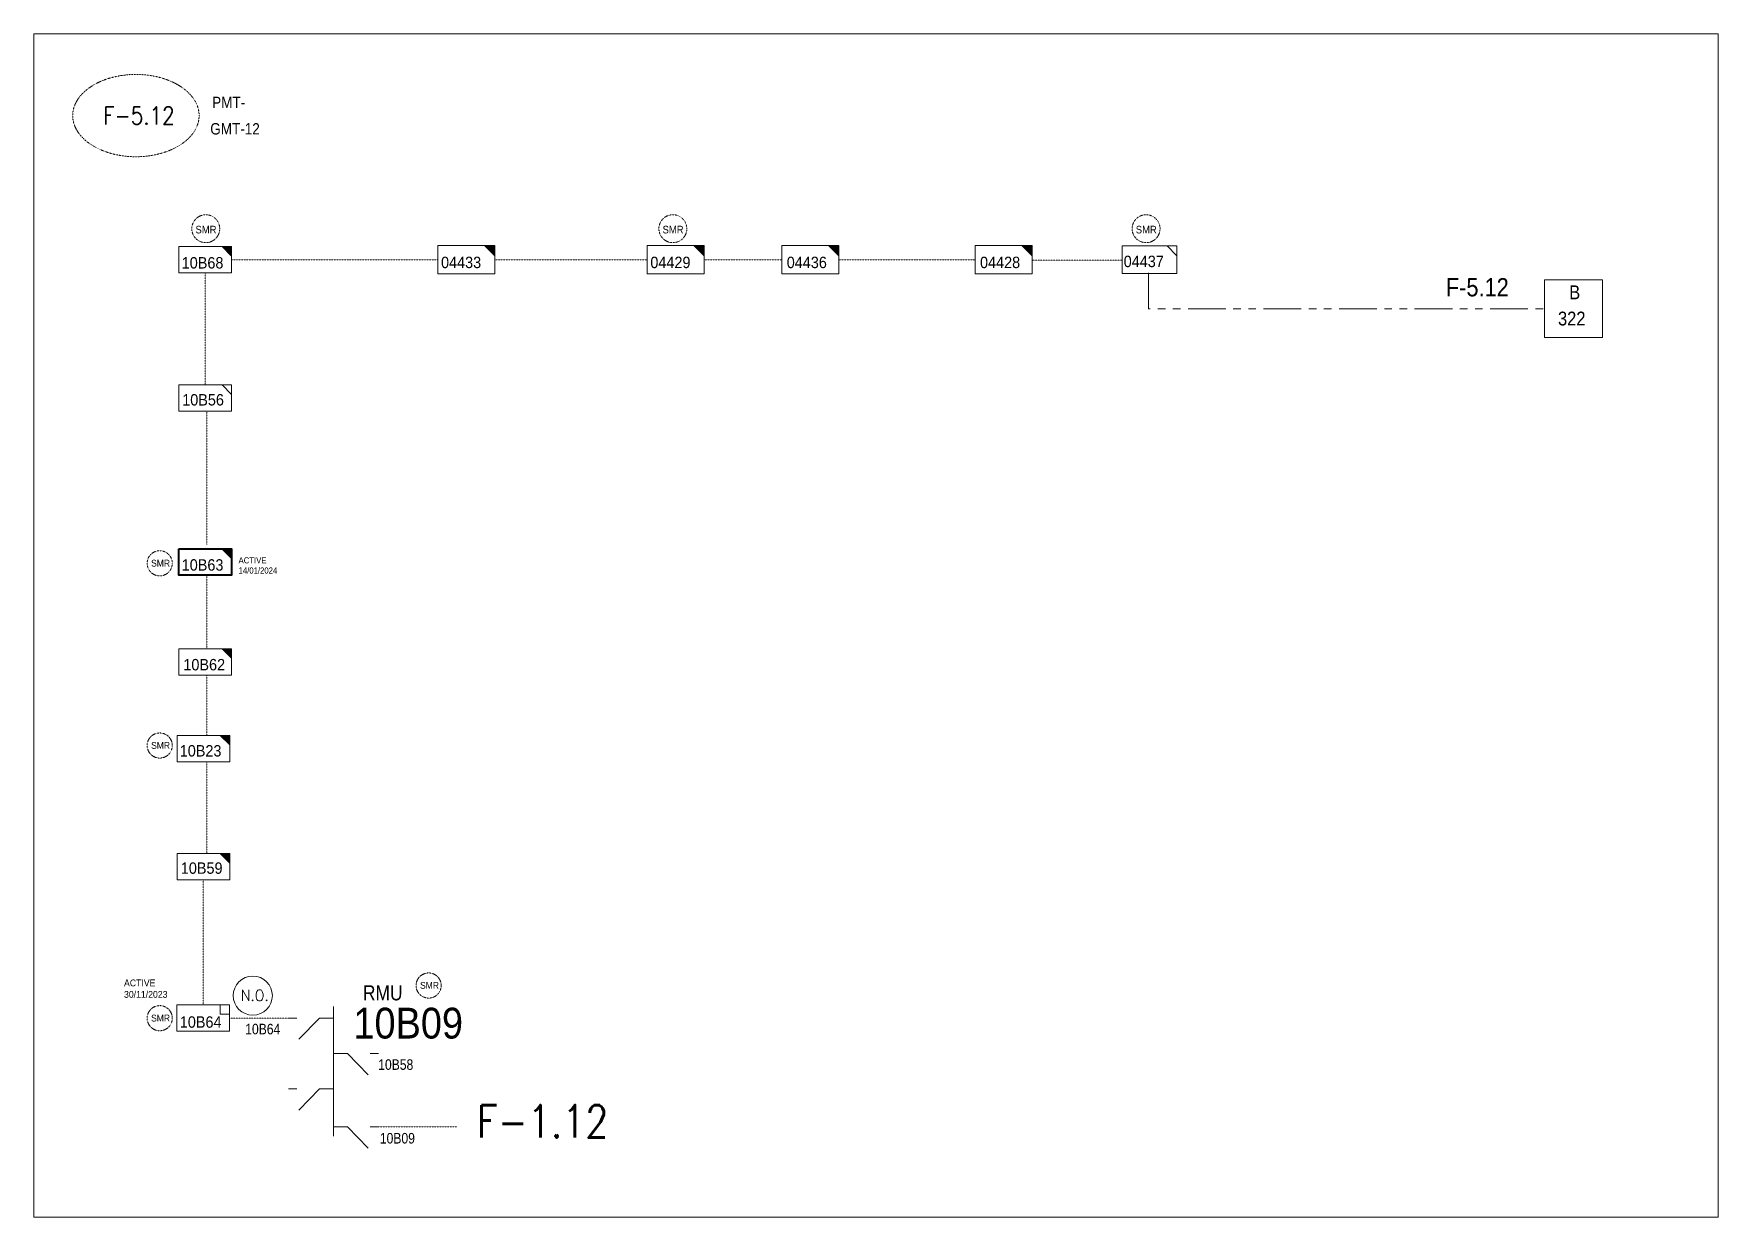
# Model space of a CAD drawing. Header units: metres. Extents: x 65984 to 144644, y -19036 to 23726.
# Drawn here: x 103022 to 103901, y 6871 to 7490 of the extents above; entities that cross this region are included whole.
import ezdxf
from ezdxf.enums import TextEntityAlignment as Align

# ---------------------------------------------------------------- set-up
doc = ezdxf.new("R2010")
doc.units = ezdxf.units.M
doc.header["$MEASUREMENT"] = 0
doc.linetypes.add('( Phantom )', pattern=[2.5, 1.25, -0.25, 0.25, -0.25, 0.25, -0.25])
doc.linetypes.add('DGN Style 3', pattern=[0.013877, 0, -0.013877])
doc.layers.get('0').update_dxf_attribs({"color": 95, "lineweight": 40})
for name, color, linetype, lineweight in [('d_eos', 111, 'Continuous', 40), ('d_eos no', 121, 'Continuous', 40), ('d_switch', 95, 'Continuous', 40), ('d_tf no', 6, 'Continuous', 40), ('d_ug cable', 95, 'Continuous', 40), ('d_ug main line', 95, 'Continuous', 40), ('FDR  1  05', 172, 'Continuous', 40), ('fedr no', 95, 'Continuous', 40), ('GRID STATION 01', 7, 'Continuous', 40), ('Level 37', 7, 'Continuous', 0), ('O H MAIN FEEDER', 4, 'Continuous', 100), ('SW N O', 114, 'Continuous', 30)]:
    doc.layers.add(name, color=color, linetype=linetype, lineweight=lineweight)
doc.styles.add('NASKHF', font='naskhf.shx', dxfattribs={"height": 8})
doc.styles.add('Style-Arial', font='arial.ttf')
doc.styles.add('Style-ENGINEERING', font='ENGINEERING.shx')
doc.styles.add('Style-msdefault', font='msdefault.shx')
doc.styles.add('Style-STANDARD', font='STANDARD.shx')

msp = doc.modelspace()

# ---------------------------------------------------------------- texts
at = {"layer": 'd_eos no', "color": 2, "linetype": 'Continuous', "lineweight": 13, "style": 'Style-Arial', "width": 0.88}
msp.add_text('10B09', height=16.105, dxfattribs=at).set_placement((103188.52, 6980.78), align=Align.TOP_LEFT)
at = {"layer": 'd_switch', "color": 112, "linetype": 'Continuous', "lineweight": 13, "style": 'Style-ENGINEERING', "width": 0.857143}
msp.add_text('10B64', height=5.524, dxfattribs=at).set_placement((103132, 6972.4), align=Align.TOP_LEFT)
at = {"layer": 'd_switch', "color": 17, "linetype": 'Continuous', "lineweight": 13, "style": 'Style-ENGINEERING', "width": 0.857143}
msp.add_text('10B58', height=5.524, dxfattribs=at).set_placement((103201.47, 6953.84), align=Align.TOP_LEFT)
at = {"layer": 'd_switch', "color": 2, "linetype": 'Continuous', "lineweight": 13, "style": 'Style-ENGINEERING', "width": 0.857143}
msp.add_text('10B09', height=5.524, dxfattribs=at).set_placement((103202.32, 6915.34), align=Align.TOP_LEFT)
at = {"layer": 'd_tf no', "color": 2, "linetype": 'Continuous', "lineweight": 13, "style": 'Style-msdefault', "width": 0.945946}
for s, p in [('10B68', (103098.82, 7373)), ('04429', (103343.61, 7373.22)), ('04437', (103590.86, 7373.74)), ('10B23', (103097.79, 7118.01))]:
    msp.add_text(s, height=5.959, dxfattribs=at).set_placement(p, align=Align.TOP_LEFT)
at = {"layer": 'd_tf no', "color": 112, "linetype": 'Continuous', "lineweight": 13, "style": 'Style-msdefault', "width": 0.945946}
for s, p in [('04433', (103234.28, 7373.22)), ('04436', (103414.85, 7373.22)), ('04428', (103515.81, 7373.22)), ('10B56', (103099.08, 7301.42)), ('10B62', (103099.68, 7163.02)), ('10B59', (103098.35, 7056.72))]:
    msp.add_text(s, height=5.959, dxfattribs=at).set_placement(p, align=Align.TOP_LEFT)
at = {"layer": 'd_tf no', "color": 121, "linetype": 'Continuous', "lineweight": 40, "style": 'Style-msdefault', "width": 0.945946}
msp.add_text('10B63', height=5.959, dxfattribs=at).set_placement((103098.82, 7215.13), align=Align.TOP_LEFT)
at = {"layer": 'd_tf no', "color": 121, "linetype": 'Continuous', "lineweight": 13, "style": 'Style-msdefault', "width": 0.945946}
msp.add_text('10B64', height=5.959, dxfattribs=at).set_placement((103097.82, 6976.29), align=Align.TOP_LEFT)
at = {"layer": 'd_tf no', "color": 2, "lineweight": 13, "attachment_point": 1, "style": 'NASKHF'}
for insert, char_height in [((103106.02, 7389.37), 3.9949), ((103349.99, 7389.37), 3.9949), ((103597.17, 7389.37), 3.9949), ((103082.83, 7214.88), 3.5954), ((103082.83, 7119.66), 3.5954), ((103223.31, 6994.26), 3.5954), ((103082.83, 6977.18), 3.5954)]:
    msp.add_mtext('\\Fmsdefault;\\H1x;\\W0.925;SMR\\P', dxfattribs=dict(at, insert=insert, char_height=char_height))
at = {"layer": 'd_tf no', "color": 121, "linetype": 'Continuous', "lineweight": 40, "insert": (103128.51, 7216.17), "char_height": 3.1967, "width": 36.9321, "attachment_point": 1, "style": 'NASKHF'}
msp.add_mtext('\\Fmsdefault;\\H1x;\\W0.945946;ACTIVE\\P14/01/2024', dxfattribs=at)
at = {"layer": 'd_tf no', "color": 121, "linetype": 'Continuous', "lineweight": 13, "insert": (103068.68, 6995.53), "char_height": 3.5894, "attachment_point": 1, "style": 'NASKHF'}
msp.add_mtext('\\Fmsdefault;\\H1x;\\W0.945946;ACTIVE\\P30/11/2023', dxfattribs=at)
at = {"layer": 'fedr no', "color": 6, "linetype": 'Continuous', "lineweight": 13, "style": 'Style-STANDARD', "width": 0.909091}
for s, height, p in [('F-5.12', 9.19, (103076.48, 7446.96)), ('F-1.12', 16.96, (103287.39, 6921.4))]:
    msp.add_text(s, height=height, dxfattribs=at).set_placement(p, align=Align.MIDDLE_CENTER)
at = {"layer": 'GRID STATION 01', "linetype": 'Continuous', "lineweight": 13, "style": 'Style-msdefault', "width": 0.888889}
for s, height, p in [('PMT-', 5.94, (103114.73, 7456.79)), ('GMT-12', 5.94, (103113.72, 7443.02)), ('F-5.12', 9.566, (103759.14, 7362.04))]:
    msp.add_text(s, height=height, dxfattribs=at).set_placement(p, align=Align.TOP_LEFT)
at = {"layer": 'GRID STATION 01', "color": 112, "linetype": 'Continuous', "lineweight": 13, "style": 'Style-msdefault', "width": 0.888889}
for s, height, p in [('B', 7.25, (103823.58, 7358.24)), ('322', 7.247, (103817.7, 7344.53))]:
    msp.add_text(s, height=height, dxfattribs=at).set_placement(p, align=Align.TOP_LEFT)
at = {"layer": 'Level 37', "color": 2, "linetype": 'Continuous', "lineweight": 13, "style": 'Style-msdefault', "width": 0.86}
msp.add_text('RMU', height=7.891, rotation=0.00037, dxfattribs=at).set_placement((103214.15, 6992.51), align=Align.TOP_RIGHT)

# ---------------------------------------------------------------- blocks, each defined once
blk = doc.blocks.new('TF_8')
at = {"color": 0, "linetype": 'ByBlock', "lineweight": -2}
blk.add_line((6.3, 4.95), (9.9, 1.35), dxfattribs=at)
blk.add_3dface([(-10.1, 4.95), (9.9, 4.95), (9.9, -5.05), (-10.1, -5.05)], dxfattribs=at)
blk = doc.blocks.new('exist.us-1000kva')
at = {"color": 0, "linetype": 'ByBlock', "lineweight": -2, "flags": 128}
blk.add_lwpolyline([(40, 12.9), (32.8, 20), (40, 20)], close=True, dxfattribs=at)
at = {"color": 0, "linetype": 'ByBlock', "lineweight": -2, "extrusion": (0, 0, -1)}
blk.add_solid([(-40, 12.9), (-32.8, 20), (-40, 20)], dxfattribs=at)
at = {"color": 0, "linetype": 'ByBlock', "lineweight": -2, "xscale": 2, "yscale": 2}
blk.add_blockref('TF_8', (20.2, 10.1), dxfattribs=at)
blk = doc.blocks.new('TF3')
at = {"color": 0, "linetype": 'ByBlock', "lineweight": -2}
for p, q in [((11.3, 9), (18.3, 9)), ((18.3, 9), (18.3, 2))]:
    blk.add_line(p, q, dxfattribs=at)
at = {"color": 0, "linetype": 'ByBlock', "lineweight": -2, "flags": 128}
blk.add_lwpolyline([(18.3, 2), (11.3, 2), (11.3, 9)], dxfattribs=at)
at = {"color": 0, "linetype": 'ByBlock', "lineweight": -2}
blk.add_3dface([(-21.7, 9), (18.3, 9), (18.3, -11), (-21.7, -11)], dxfattribs=at)
blk = doc.blocks.new('*U3949')
at = {"layer": 'SW N O', "color": 3, "lineweight": 13, "ltscale": 0.426762, "extrusion": (0, 0, -1)}
blk.add_circle((0, 0), 16.8, dxfattribs=at)
at = {"layer": 'SW N O', "color": 3, "lineweight": 13, "extrusion": (0, 0, -1), "style": 'Style-STANDARD'}
blk.add_text('N.O.', height=9.6, rotation=180, dxfattribs=at).set_placement((-1.7, -0.2), align=Align.MIDDLE_CENTER)

# ---------------------------------------------------------------- linework, layer by layer
at = {"layer": 'd_eos', "color": 2, "linetype": 'Continuous', "lineweight": 13, "ltscale": 1.007494}
for p, q in [((103178.1, 6913.69), (103178.1, 6981.44)), ((103159.02, 6975.38), (103154.56, 6975.38)), ((103170.77, 6975.38), (103160.04, 6964.33)), ((103178.1, 6975.38), (103170.77, 6975.38)), ((103178.1, 6956.85), (103185.44, 6956.85)), ((103185.44, 6956.85), (103196.16, 6945.8)), ((103197.19, 6956.85), (103201.65, 6956.86)), ((103159.01, 6938.33), (103154.56, 6938.33)), ((103170.76, 6938.33), (103160.04, 6927.28)), ((103178.1, 6938.33), (103170.76, 6938.33)), ((103178.1, 6918.52), (103185.44, 6918.52)), ((103185.44, 6918.52), (103196.17, 6907.47)), ((103197.19, 6918.52), (103201.65, 6918.52))]:
    msp.add_line(p, q, dxfattribs=at)
at = {"layer": 'd_ug cable', "color": 112, "linetype": 'DGN Style 3', "lineweight": 13}
for p, q in [((103124.85, 7371.62), (103232.65, 7371.62)), ((103262.3, 7371.62), (103341.98, 7371.62))]:
    msp.add_line(p, q, dxfattribs=at)
at = {"layer": 'd_ug cable', "color": 112, "linetype": 'DGN Style 3', "lineweight": 13, "flags": 128}
for points in [[(103371.63, 7371.62), (103412.37, 7371.62)], [(103442.02, 7371.62), (103513.33, 7371.62)], [(103542.99, 7371.43), (103590.02, 7371.43)], [(103111.11, 7364.75), (103111.11, 7306.24)], [(103111.93, 7222.89), (103111.93, 7292.49)], [(103111.93, 7168.22), (103111.93, 7206.87)], [(103111.93, 7123.02), (103111.93, 7154.64)], [(103111.93, 7061.32), (103111.93, 7109.35)], [(103109.96, 6982.22), (103109.96, 7047.57)], [(103154.56, 6975.38), (103123.81, 6975.38)]]:
    msp.add_lwpolyline(points, dxfattribs=at)
at = {"layer": 'd_ug cable', "color": 17, "linetype": 'DGN Style 3', "lineweight": 13, "flags": 128}
msp.add_lwpolyline([(103201.65, 6918.52), (103242.47, 6918.52)], dxfattribs=at)
at = {"layer": 'd_ug cable', "color": 1, "linetype": 'DGN Style 3', "lineweight": 13}
for centre, radius in [((103111.39, 7387.85), 7.3), ((103355.37, 7387.85), 7.3), ((103602.55, 7387.85), 7.3), ((103087.33, 7213.01), 6.57), ((103087.33, 7117.79), 6.57), ((103227.8, 6992.39), 6.57), ((103087.33, 6975.31), 6.57)]:
    msp.add_circle(centre, radius, dxfattribs=at)
at = {"layer": 'd_ug main line', "color": 112, "linetype": '( Phantom )', "lineweight": 13, "ltscale": 15.782998, "flags": 128}
msp.add_lwpolyline([(103603.77, 7364.81), (103603.77, 7346.03), (103810.72, 7346.03)], dxfattribs=at)
at = {"layer": 'fedr no', "color": 82, "linetype": 'DGN Style 3', "lineweight": 13, "true_color": 0x1dc70e}
msp.add_ellipse((103074.89, 7446.96), major_axis=(33.02, 0), ratio=0.651175, dxfattribs=at)
at = {"layer": 'GRID STATION 01', "color": 112, "lineweight": 13, "ltscale": 0.379284, "flags": 128}
msp.add_lwpolyline([(103840.89, 7330.94), (103840.89, 7361.11), (103810.72, 7361.11), (103810.72, 7330.94)], close=True, dxfattribs=at)
at = {"layer": 'O H MAIN FEEDER', "color": 140, "linetype": 'Continuous', "lineweight": 13, "flags": 128}
msp.add_lwpolyline([(103021.5, 7489.76), (103901.45, 7489.76), (103901.45, 6871.26), (103021.5, 6871.26)], close=True, dxfattribs=at)

# ---------------------------------------------------------------- block references
at = {"layer": 'd_tf no', "color": 121, "linetype": 'Continuous', "lineweight": 40, "xscale": 0.6873048980730748, "yscale": 0.6873048980730748, "zscale": 0.6873048980730748, "rotation": 359.9999999999999}
msp.add_blockref('exist.us-1000kva', (103097.36, 7206.87), dxfattribs=at)
at = {"layer": 'FDR  1  05', "color": 2, "linetype": 'Continuous', "lineweight": 13, "rotation": 359.9999999999999}
for name, p, xscale, yscale, zscale in [('exist.us-1000kva', (103097.36, 7364.75), 0.6873048980730748, 0.6873048980730748, 0.6873048980730748), ('exist.us-1000kva', (103341.98, 7364.2), 0.7414248859573035, 0.7414248859573035, 0.6873048980730748), ('TF_8', (103604.48, 7371.76), 1.431891122650276, 1.431891122650276, 0.6873048980730748), ('exist.us-1000kva', (103096.39, 7109.35), 0.6873048980730748, 0.6873048980730748, 0.6873048980730748), ('TF3', (103111.13, 6976.06), 0.6871289480191677, 0.6871289480191677, 0.2094905329326729)]:
    msp.add_blockref(name, p, dxfattribs=dict(at, xscale=xscale, yscale=yscale, zscale=zscale))
at = {"layer": 'FDR  1  05', "color": 112, "linetype": 'Continuous', "lineweight": 13, "zscale": 0.6873048980730748, "rotation": 359.9999999999999}
for name, p, xscale, yscale in [('exist.us-1000kva', (103232.65, 7364.2), 0.7414248859573035, 0.7414248859573035), ('exist.us-1000kva', (103412.37, 7364.2), 0.7414248859573035, 0.7414248859573035), ('exist.us-1000kva', (103513.33, 7364.2), 0.7414248859573035, 0.7414248859573035), ('TF_8', (103111.24, 7299.44), 1.37460979614615, 1.37460979614615), ('exist.us-1000kva', (103097.36, 7154.64), 0.6873048980730748, 0.6873048980730748), ('exist.us-1000kva', (103096.39, 7047.57), 0.6873048980730748, 0.6873048980730748)]:
    msp.add_blockref(name, p, dxfattribs=dict(at, xscale=xscale, yscale=yscale))
at = {"layer": 'SW N O', "color": 3, "lineweight": 13, "extrusion": (0, 0, -1), "xscale": 0.6082742661967203, "yscale": 0.6082742661967203, "zscale": 0.6082742661967203, "rotation": 179.9999999999999}
msp.add_blockref('*U3949', (-103135.96, 6987.11), dxfattribs=at)

msp.set_redraw_order([(e.dxf.handle, doc.entitydb.next_handle()) for e in msp.query("TEXT MTEXT ATTDEF DIMENSION ARC_DIMENSION")])  # texts and dimensions are drawn at this point

doc.saveas('drawing.dxf')
